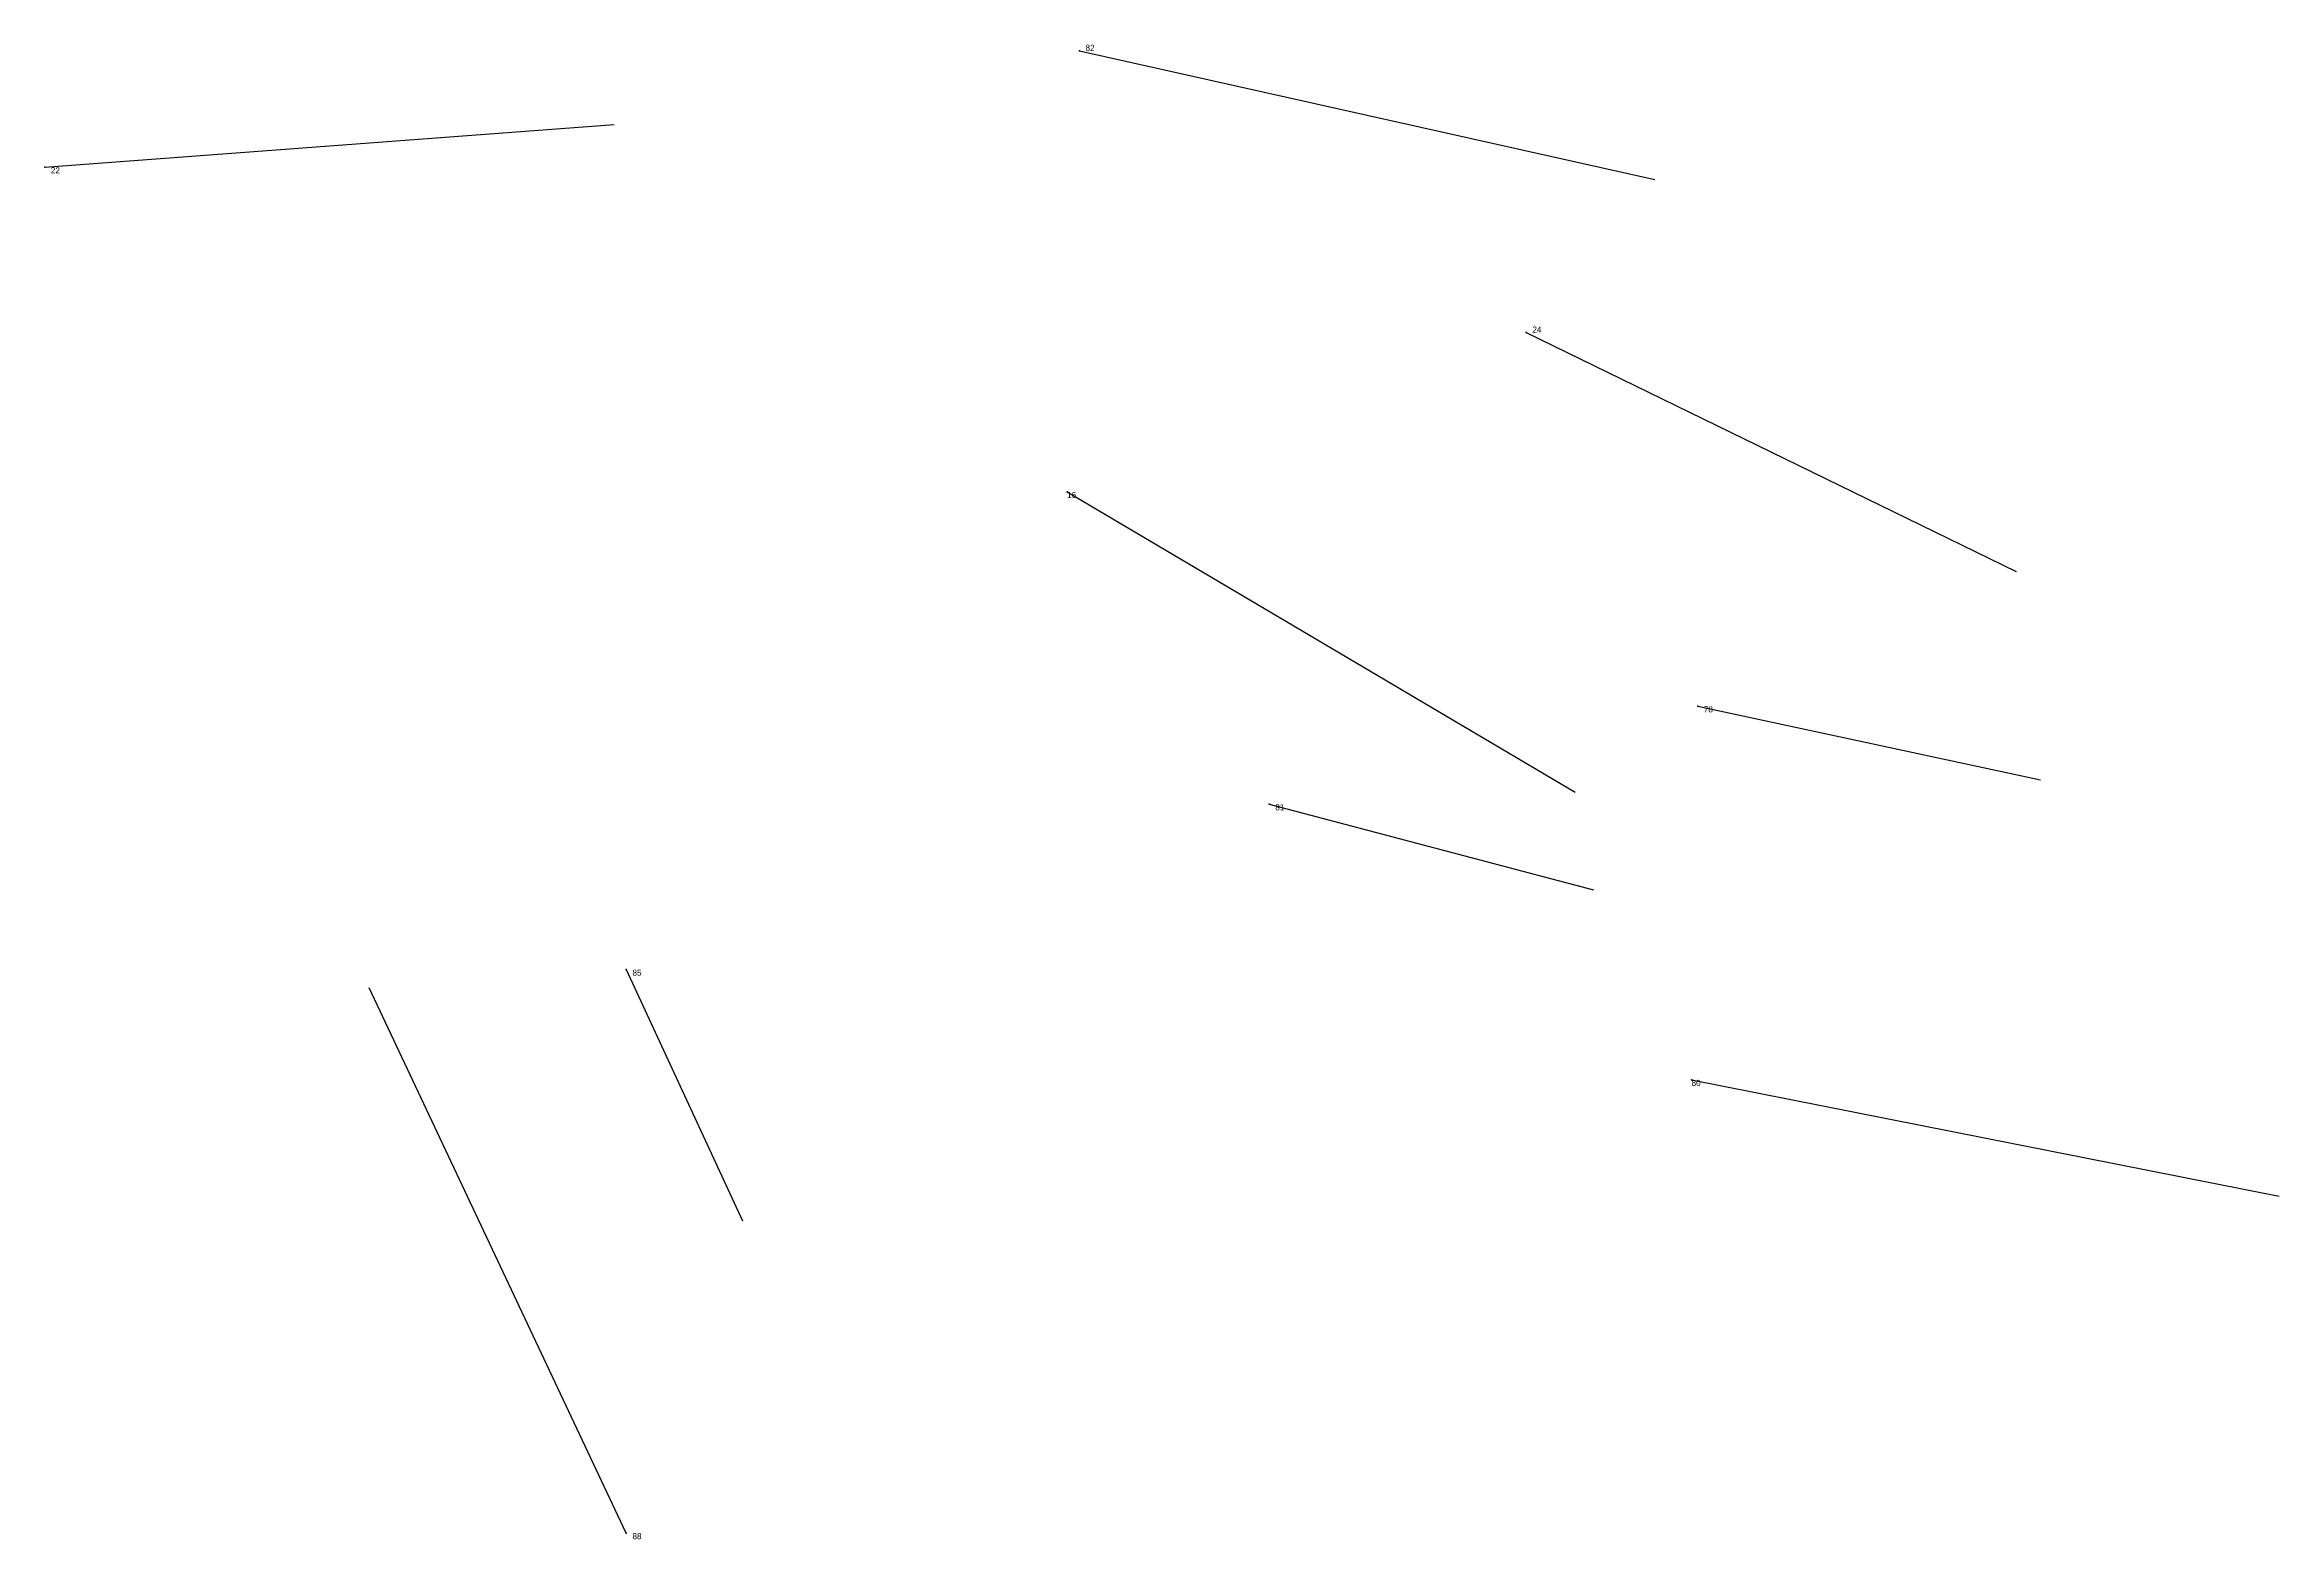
# Model space of a CAD drawing. Extents: x 0 to 1.06, y 0.02 to 1.09.
# Drawn here: x 0.675 to 1.04, y 0.019 to 0.263 of the extents above; entities that cross this region are included whole.
import ezdxf

# ---------------------------------------------------------------- set-up
doc = ezdxf.new("R2010")
doc.units = 0
for name, color, linetype in [('Facilities', 3, 'CONTINUOUS'), ('Normals', 1, 'CONTINUOUS'), ('Source_points', 5, 'CONTINUOUS'), ('Text', 3, 'CONTINUOUS')]:
    doc.layers.add(name, color=color, linetype=linetype)

msp = doc.modelspace()

# ---------------------------------------------------------------- texts
at = {"layer": 'Text', "color": 3}
for s, p in [('82', (0.845, 0.262, 0.615)), ('22', (0.676, 0.242, 0.49)), ('24', (0.918, 0.216, 0.206)), ('16', (0.842, 0.189, 0.467)), ('78', (0.946, 0.154, 0.934)), ('81', (0.876, 0.138, 0.982)), ('85', (0.771, 0.111, 0.939)), ('80', (0.944, 0.093, 0.581)), ('88', (0.771, 0.019, 0.539))]:
    msp.add_text(s, height=0.001, dxfattribs=at).set_placement(p)

# ---------------------------------------------------------------- linework, layer by layer
at = {"layer": 'Facilities', "color": 3}
for p in [(0.844, 0.262, 0.615), (0.675, 0.243, 0.49), (0.917, 0.216, 0.206), (0.842, 0.19, 0.467), (0.945, 0.155, 0.934), (0.875, 0.139, 0.982), (0.77, 0.112, 0.939), (0.944, 0.094, 0.581), (0.77, 0.02, 0.539)]:
    msp.add_point(p, dxfattribs=at)
at = {"layer": 'Normals', "color": 1}
for p, q in [((0.844, 0.262, 0.615), (0.938, 0.241, 0.586)), ((0.675, 0.243, 0.49), (0.768, 0.25, 0.454)), ((0.917, 0.216, 0.206), (0.997, 0.177, 0.159)), ((0.842, 0.19, 0.467), (0.925, 0.141, 0.438)), ((0.945, 0.155, 0.934), (1.001, 0.143, 1.017)), ((0.875, 0.139, 0.982), (0.928, 0.125, 1.066)), ((0.77, 0.112, 0.939), (0.789, 0.071, 1.029)), ((0.77, 0.02, 0.539), (0.728, 0.109, 0.555)), ((0.944, 0.094, 0.581), (1.04, 0.075, 0.562))]:
    msp.add_line(p, q, dxfattribs=at)
at = {"layer": 'Source_points', "color": 5}
for p in [(0.844, 0.262, 0.615), (0.675, 0.243, 0.49), (0.917, 0.216, 0.206), (0.842, 0.19, 0.467), (0.945, 0.155, 0.934), (0.875, 0.139, 0.982), (0.77, 0.112, 0.939), (0.944, 0.094, 0.581), (0.77, 0.02, 0.539)]:
    msp.add_point(p, dxfattribs=at)

msp.set_redraw_order([(e.dxf.handle, doc.entitydb.next_handle()) for e in msp.query("TEXT MTEXT ATTDEF DIMENSION ARC_DIMENSION")])  # texts and dimensions are drawn at this point

doc.saveas('drawing.dxf')
